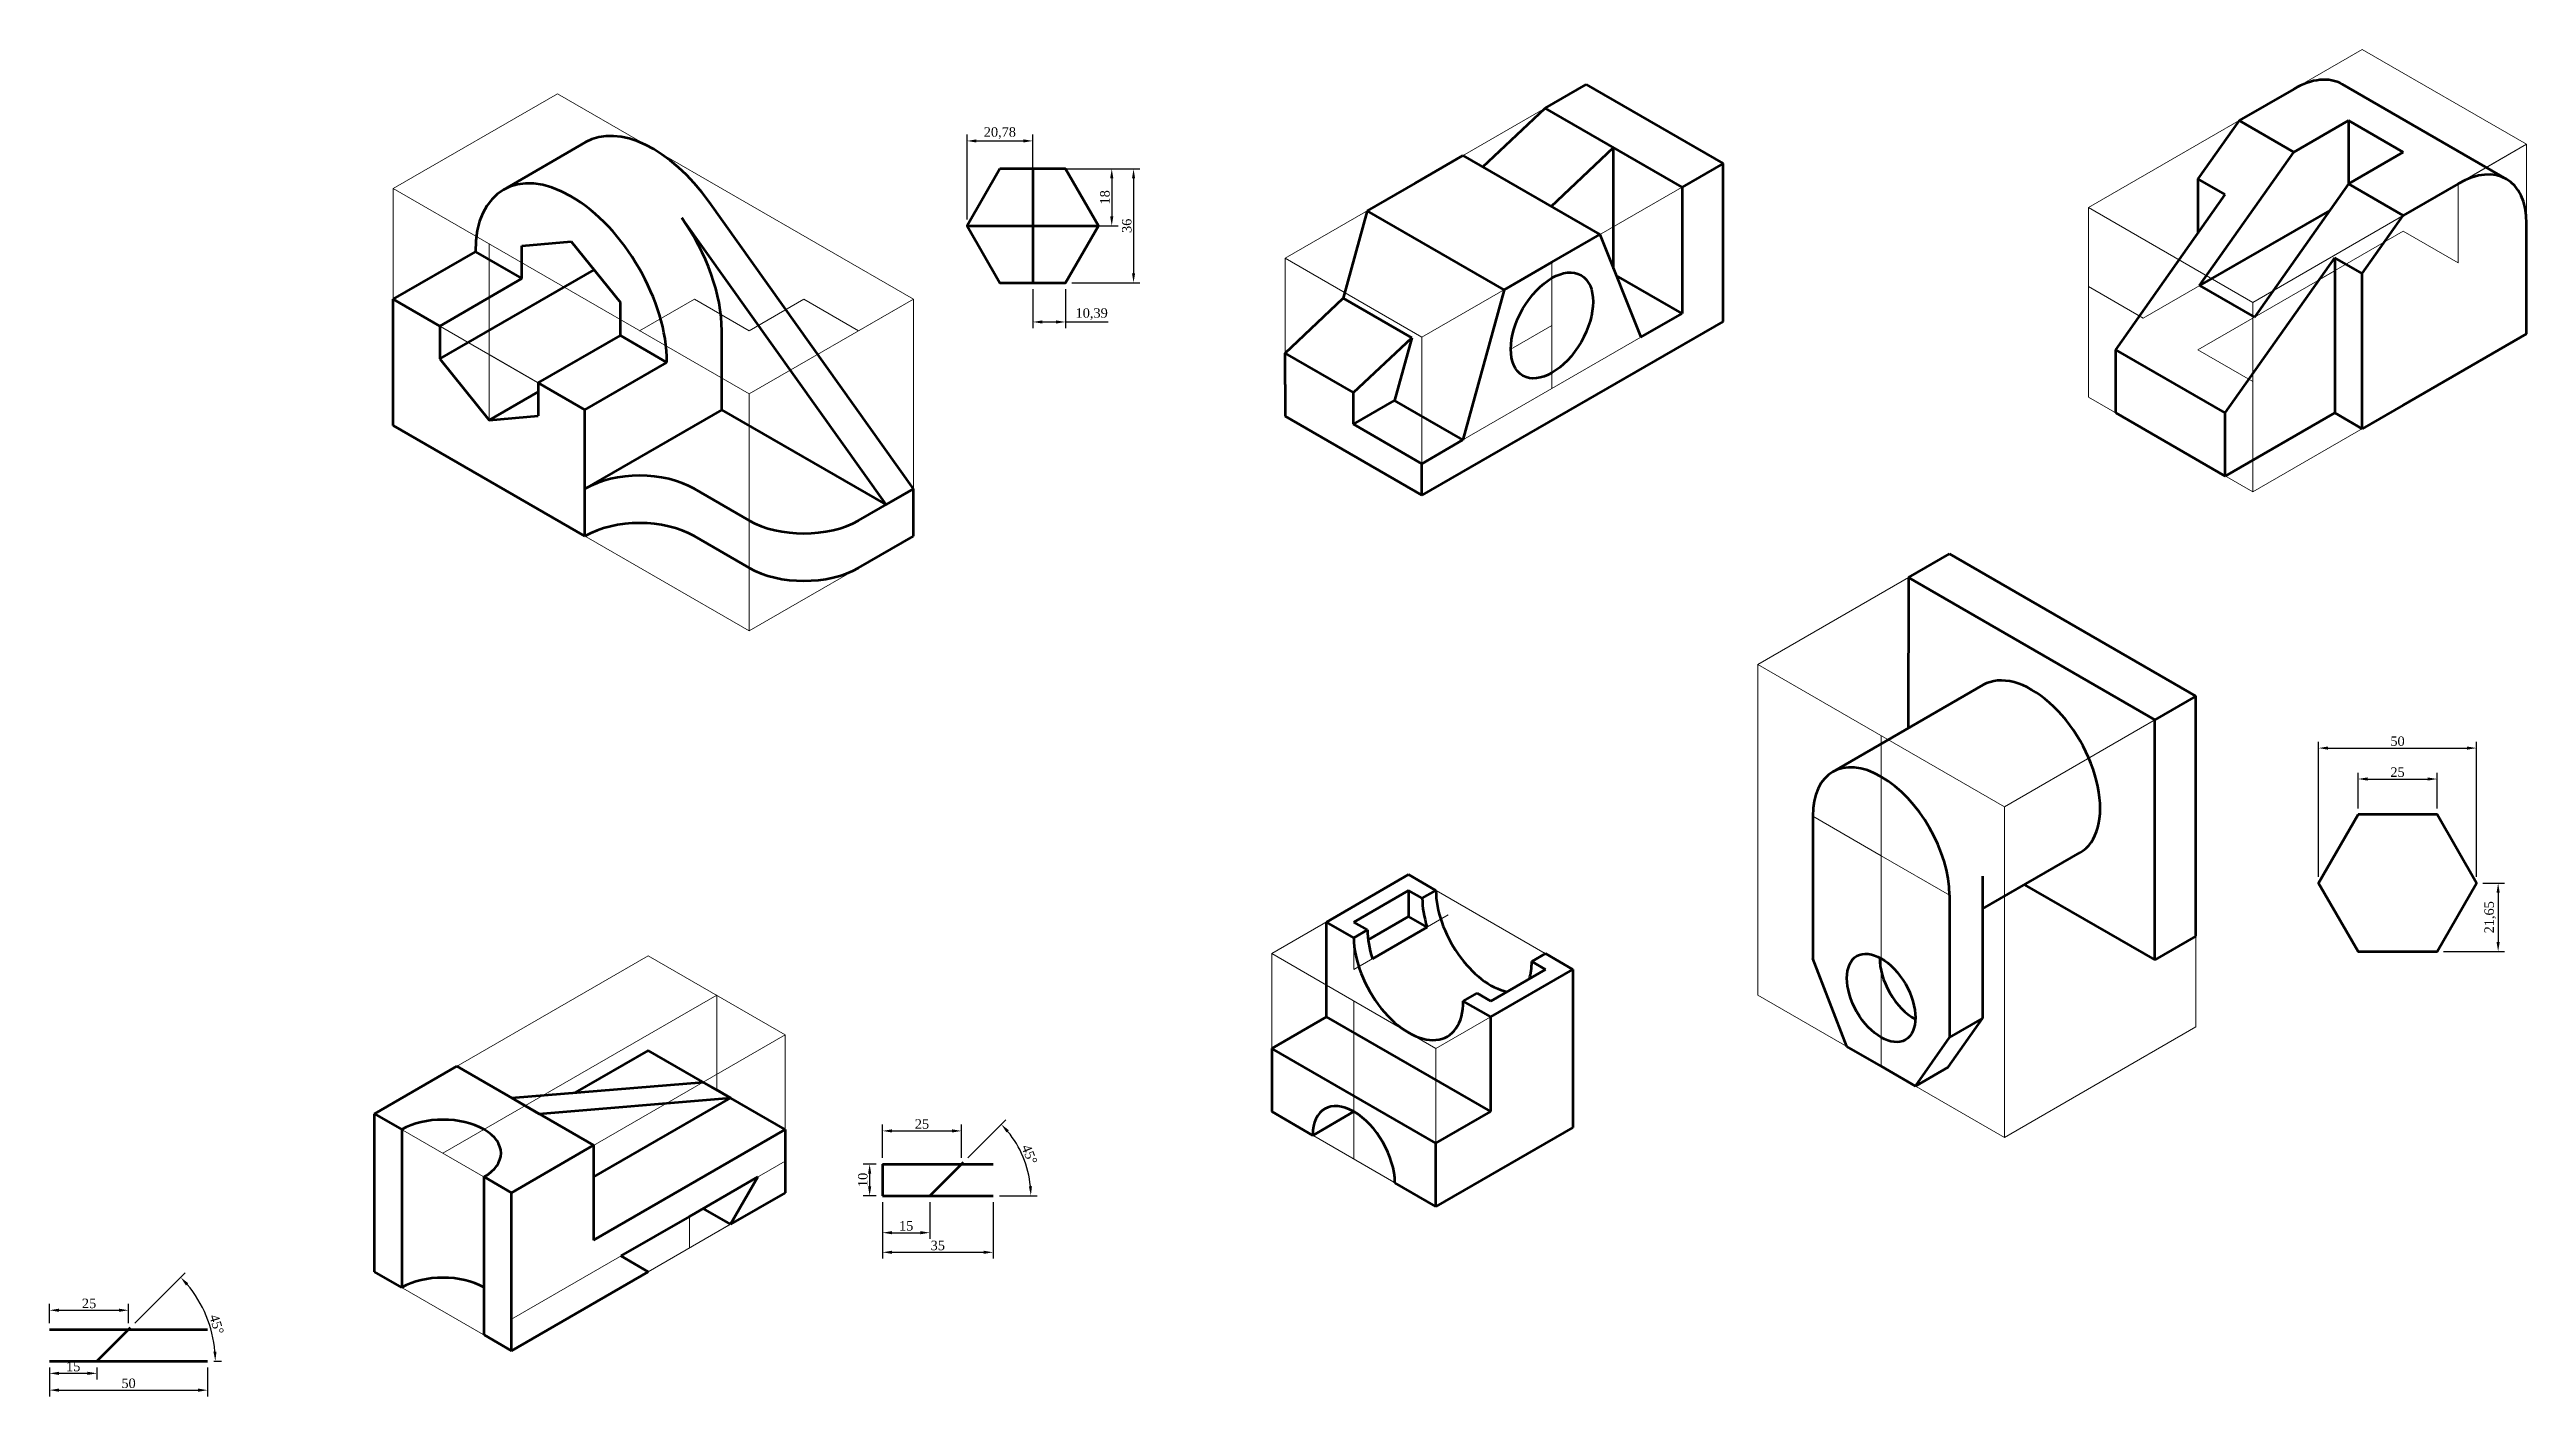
# Model space of a CAD drawing. Header units: millimetres. Extents: x 2048 to 5316, y 978 to 2109.
# Drawn here: x 3860 to 4644, y 1024 to 1450 of the extents above; entities that cross this region are included whole.
import ezdxf

# ---------------------------------------------------------------- set-up
doc = ezdxf.new("R2010")
doc.units = ezdxf.units.MM
for name, color, linetype, lineweight in [('Dark', 2, 'Continuous', 60), ('Light', 4, 'Continuous', 5), ('Medium', 6, 'Continuous', 20)]:
    doc.layers.add(name, color=color, linetype=linetype, lineweight=lineweight)
doc.styles.get("Standard").update_dxf_attribs({"font": 'times.ttf'})
doc.dimstyles.new('ISO-25', dxfattribs={"dimtxt": 3, "dimasz": 3, "dimexe": 2, "dimexo": 2, "dimtad": 1, "dimtoh": 1, "dimtxsty": 'Standard', "dimcen": 2.5, "dimadec": 0, "dimazin": 0, "dimtfac": 1, "dimtmove": 0, "dimatfit": 2, "dimfxl": 1, "dimarcsym": 0})

msp = doc.modelspace()

# ---------------------------------------------------------------- blocks, each defined once
blk = doc.blocks.new('*D23')
at = {"layer": 'Dark', "color": 0, "lineweight": -2, "transparency": 16777216}
for p, q in [((3860.07, 1046.79), (3860.07, 1052.86)), ((3863.07, 1050.86), (3882.07, 1050.86)), ((3885.07, 1046.79), (3885.07, 1052.86))]:
    blk.add_line(p, q, dxfattribs=at)
at = {"layer": 'Dark', "color": 0, "transparency": 16777216}
for points in [[(3863.07, 1051.36), (3863.07, 1050.36), (3860.07, 1050.86)], [(3882.07, 1051.36), (3882.07, 1050.36), (3885.07, 1050.86)]]:
    blk.add_solid(points, dxfattribs=at)
at = {"layer": 'Defpoints', "color": 0, "transparency": 16777216}
for p in [(3885.07, 1050.86), (3860.07, 1044.79), (3885.07, 1044.79)]:
    blk.add_point(p, dxfattribs=at)
at = {"layer": 'Dark', "color": 0, "transparency": 16777216, "insert": (3872.57, 1053.01), "char_height": 3, "attachment_point": 5}
blk.add_mtext('25', dxfattribs=at)
blk = doc.blocks.new('*D25')
at = {"layer": 'Dark', "color": 0, "lineweight": -2, "transparency": 16777216}
for p, q in [((3860.07, 1032.79), (3860.07, 1028.9)), ((3872.07, 1030.9), (3863.07, 1030.9)), ((3875.07, 1032.79), (3875.07, 1028.9))]:
    blk.add_line(p, q, dxfattribs=at)
at = {"layer": 'Dark', "color": 0, "transparency": 16777216}
for points in [[(3863.07, 1031.4), (3863.07, 1030.4), (3860.07, 1030.9)], [(3872.07, 1031.4), (3872.07, 1030.4), (3875.07, 1030.9)]]:
    blk.add_solid(points, dxfattribs=at)
at = {"layer": 'Defpoints', "color": 0, "transparency": 16777216}
for p in [(3860.07, 1034.79), (3875.07, 1034.79), (3860.07, 1030.9)]:
    blk.add_point(p, dxfattribs=at)
at = {"layer": 'Dark', "color": 0, "transparency": 16777216, "insert": (3867.57, 1033.05), "char_height": 3, "attachment_point": 5}
blk.add_mtext('15', dxfattribs=at)
blk = doc.blocks.new('*D26')
at = {"layer": 'Dark', "color": 0, "lineweight": -2, "transparency": 16777216}
for p, q in [((3860.07, 1032.79), (3860.07, 1023.58)), ((3910.07, 1032.79), (3910.07, 1023.58)), ((3863.07, 1025.58), (3907.07, 1025.58))]:
    blk.add_line(p, q, dxfattribs=at)
at = {"layer": 'Dark', "color": 0, "transparency": 16777216}
for points in [[(3863.07, 1026.08), (3863.07, 1025.08), (3860.07, 1025.58)], [(3907.07, 1026.08), (3907.07, 1025.08), (3910.07, 1025.58)]]:
    blk.add_solid(points, dxfattribs=at)
at = {"layer": 'Defpoints', "color": 0, "transparency": 16777216}
for p in [(3860.07, 1034.79), (3910.07, 1034.79), (3910.07, 1025.58)]:
    blk.add_point(p, dxfattribs=at)
at = {"layer": 'Dark', "color": 0, "transparency": 16777216, "insert": (3885.07, 1027.73), "char_height": 3, "attachment_point": 5}
blk.add_mtext('50', dxfattribs=at)
blk = doc.blocks.new('*D27')
at = {"layer": 'Dark', "color": 0, "lineweight": -2, "transparency": 16777216}
for p, q in [((4150.57, 1099.13), (4162.55, 1111.11)), ((4160.55, 1087.11), (4172.5, 1087.11))]:
    blk.add_line(p, q, dxfattribs=at)
blk.add_arc((4138.55, 1087.11), 31.94, 5.38308, 39.61692, dxfattribs=at)
at = {"layer": 'Dark', "color": 0, "transparency": 16777216}
for points in [[(4162.79, 1107.14), (4163.53, 1107.82), (4161.14, 1109.7)], [(4170.85, 1090.13), (4169.86, 1090.09), (4170.5, 1087.11)]]:
    blk.add_solid(points, dxfattribs=at)
at = {"layer": 'Defpoints', "color": 0, "transparency": 16777216}
for p in [(4149.16, 1097.72), (4169.41, 1095.38), (4138.55, 1087.11), (4138.55, 1087.11), (4158.55, 1087.11)]:
    blk.add_point(p, dxfattribs=at)
at = {"layer": 'Dark', "color": 0, "transparency": 16777216, "insert": (4170.05, 1100.16), "char_height": 3, "attachment_point": 5, "rotation": 292.5}
blk.add_mtext('45°', dxfattribs=at)
blk = doc.blocks.new('*D28')
at = {"layer": 'Dark', "color": 0, "lineweight": -2, "transparency": 16777216}
for p, q in [((4123.55, 1085.11), (4123.55, 1073.41)), ((4138.55, 1085.11), (4138.55, 1073.41)), ((4126.55, 1075.41), (4135.55, 1075.41))]:
    blk.add_line(p, q, dxfattribs=at)
at = {"layer": 'Dark', "color": 0, "transparency": 16777216}
for points in [[(4126.55, 1075.91), (4126.55, 1074.91), (4123.55, 1075.41)], [(4135.55, 1075.91), (4135.55, 1074.91), (4138.55, 1075.41)]]:
    blk.add_solid(points, dxfattribs=at)
at = {"layer": 'Defpoints', "color": 0, "transparency": 16777216}
for p in [(4123.55, 1087.11), (4138.55, 1087.11), (4138.55, 1075.41)]:
    blk.add_point(p, dxfattribs=at)
at = {"layer": 'Dark', "color": 0, "transparency": 16777216, "insert": (4131.05, 1077.56), "char_height": 3, "attachment_point": 5}
blk.add_mtext('15', dxfattribs=at)
blk = doc.blocks.new('*D29')
at = {"layer": 'Dark', "color": 0, "lineweight": -2, "transparency": 16777216}
for p, q in [((4121.55, 1097.11), (4117.5, 1097.11)), ((4119.5, 1094.11), (4119.5, 1090.11)), ((4121.55, 1087.11), (4117.5, 1087.11))]:
    blk.add_line(p, q, dxfattribs=at)
at = {"layer": 'Dark', "color": 0, "transparency": 16777216}
for points in [[(4119, 1094.11), (4120, 1094.11), (4119.5, 1097.11)], [(4119, 1090.11), (4120, 1090.11), (4119.5, 1087.11)]]:
    blk.add_solid(points, dxfattribs=at)
at = {"layer": 'Defpoints', "color": 0, "transparency": 16777216}
for p in [(4123.55, 1097.11), (4119.5, 1087.11), (4123.55, 1087.11)]:
    blk.add_point(p, dxfattribs=at)
at = {"layer": 'Dark', "color": 0, "transparency": 16777216, "insert": (4117.34, 1092.11), "char_height": 3, "attachment_point": 5, "rotation": 90}
blk.add_mtext('10', dxfattribs=at)
blk = doc.blocks.new('*D30')
at = {"layer": 'Dark', "color": 0, "lineweight": -2, "transparency": 16777216}
for p, q in [((4123.55, 1085.11), (4123.55, 1067.2)), ((4158.55, 1085.11), (4158.55, 1067.2)), ((4126.55, 1069.2), (4155.55, 1069.2))]:
    blk.add_line(p, q, dxfattribs=at)
at = {"layer": 'Dark', "color": 0, "transparency": 16777216}
for points in [[(4126.55, 1069.7), (4126.55, 1068.7), (4123.55, 1069.2)], [(4155.55, 1069.7), (4155.55, 1068.7), (4158.55, 1069.2)]]:
    blk.add_solid(points, dxfattribs=at)
at = {"layer": 'Defpoints', "color": 0, "transparency": 16777216}
for p in [(4123.55, 1087.11), (4158.55, 1087.11), (4158.55, 1069.2)]:
    blk.add_point(p, dxfattribs=at)
at = {"layer": 'Dark', "color": 0, "transparency": 16777216, "insert": (4141.05, 1071.35), "char_height": 3, "attachment_point": 5}
blk.add_mtext('35', dxfattribs=at)
blk = doc.blocks.new('*D31')
at = {"layer": 'Dark', "color": 0, "lineweight": -2, "transparency": 16777216}
for p, q in [((4123.55, 1099.11), (4123.55, 1109.61)), ((4126.55, 1107.61), (4145.55, 1107.61)), ((4148.55, 1099.11), (4148.55, 1109.61))]:
    blk.add_line(p, q, dxfattribs=at)
at = {"layer": 'Dark', "color": 0, "transparency": 16777216}
for points in [[(4126.55, 1108.11), (4126.55, 1107.11), (4123.55, 1107.61)], [(4145.55, 1108.11), (4145.55, 1107.11), (4148.55, 1107.61)]]:
    blk.add_solid(points, dxfattribs=at)
at = {"layer": 'Defpoints', "color": 0, "transparency": 16777216}
for p in [(4148.55, 1107.61), (4123.55, 1097.11), (4148.55, 1097.11)]:
    blk.add_point(p, dxfattribs=at)
at = {"layer": 'Dark', "color": 0, "transparency": 16777216, "insert": (4136.05, 1109.76), "char_height": 3, "attachment_point": 5}
blk.add_mtext('25', dxfattribs=at)
blk = doc.blocks.new('*D32')
at = {"layer": 'Dark', "color": 0, "lineweight": -2, "transparency": 16777216}
for p, q in [((3887.09, 1046.82), (3902.96, 1062.69)), ((3912.07, 1034.79), (3914.52, 1034.79))]:
    blk.add_line(p, q, dxfattribs=at)
blk.add_arc((3875.07, 1034.79), 37.44, 4.59164, 40.40836, dxfattribs=at)
at = {"layer": 'Dark', "color": 0, "transparency": 16777216}
for points in [[(3903.22, 1058.73), (3903.95, 1059.41), (3901.55, 1061.27)], [(3912.9, 1037.81), (3911.9, 1037.77), (3912.52, 1034.79)]]:
    blk.add_solid(points, dxfattribs=at)
at = {"layer": 'Defpoints', "color": 0, "transparency": 16777216}
for p in [(3907.5, 1053.52), (3885.68, 1045.4), (3875.07, 1034.79), (3875.07, 1034.79), (3910.07, 1034.79)]:
    blk.add_point(p, dxfattribs=at)
at = {"layer": 'Dark', "color": 0, "transparency": 16777216, "insert": (3912.93, 1046.4), "char_height": 3, "attachment_point": 5, "rotation": 287.03644}
blk.add_mtext('45°', dxfattribs=at)
blk = doc.blocks.new('*D33')
at = {"layer": 'Dark', "color": 0, "lineweight": -2, "transparency": 16777216}
for p, q in [((4183.48, 1412.01), (4204.99, 1412.01)), ((4202.99, 1409.01), (4202.99, 1379.01)), ((4183.48, 1376.01), (4204.99, 1376.01))]:
    blk.add_line(p, q, dxfattribs=at)
at = {"layer": 'Dark', "color": 0, "transparency": 16777216}
for points in [[(4202.49, 1409.01), (4203.49, 1409.01), (4202.99, 1412.01)], [(4202.49, 1379.01), (4203.49, 1379.01), (4202.99, 1376.01)]]:
    blk.add_solid(points, dxfattribs=at)
at = {"layer": 'Defpoints', "color": 0, "transparency": 16777216}
for p in [(4181.48, 1412.01), (4181.48, 1376.01), (4202.99, 1376.01)]:
    blk.add_point(p, dxfattribs=at)
at = {"layer": 'Dark', "color": 0, "transparency": 16777216, "insert": (4200.84, 1394.01), "char_height": 3, "attachment_point": 5, "rotation": 90}
blk.add_mtext('36', dxfattribs=at)
blk = doc.blocks.new('*D34')
at = {"layer": 'Dark', "color": 0, "lineweight": -2, "transparency": 16777216}
for p, q in [((4150.3, 1396.01), (4150.3, 1422.87)), ((4153.3, 1420.87), (4168.09, 1420.87)), ((4171.09, 1396.01), (4171.09, 1422.87))]:
    blk.add_line(p, q, dxfattribs=at)
at = {"layer": 'Dark', "color": 0, "transparency": 16777216}
for points in [[(4153.3, 1421.37), (4153.3, 1420.37), (4150.3, 1420.87)], [(4168.09, 1421.37), (4168.09, 1420.37), (4171.09, 1420.87)]]:
    blk.add_solid(points, dxfattribs=at)
at = {"layer": 'Defpoints', "color": 0, "transparency": 16777216}
for p in [(4171.09, 1420.87), (4150.3, 1394.01), (4171.09, 1394.01)]:
    blk.add_point(p, dxfattribs=at)
at = {"layer": 'Dark', "color": 0, "transparency": 16777216, "insert": (4160.7, 1423.36), "char_height": 3, "attachment_point": 5}
blk.add_mtext('20,78', dxfattribs=at)
blk = doc.blocks.new('*D35')
at = {"layer": 'Dark', "color": 0, "lineweight": -2, "transparency": 16777216}
for p, q in [((4173.09, 1412.01), (4198.09, 1412.01)), ((4196.09, 1409.01), (4196.09, 1397.01)), ((4173.09, 1394.01), (4198.09, 1394.01))]:
    blk.add_line(p, q, dxfattribs=at)
at = {"layer": 'Dark', "color": 0, "transparency": 16777216}
for points in [[(4195.59, 1409.01), (4196.59, 1409.01), (4196.09, 1412.01)], [(4195.59, 1397.01), (4196.59, 1397.01), (4196.09, 1394.01)]]:
    blk.add_solid(points, dxfattribs=at)
at = {"layer": 'Defpoints', "color": 0, "transparency": 16777216}
for p in [(4171.09, 1412.01), (4171.09, 1394.01), (4196.09, 1394.01)]:
    blk.add_point(p, dxfattribs=at)
at = {"layer": 'Dark', "color": 0, "transparency": 16777216, "insert": (4193.94, 1403.01), "char_height": 3, "attachment_point": 5, "rotation": 90}
blk.add_mtext('18', dxfattribs=at)
blk = doc.blocks.new('*D36')
at = {"layer": 'Dark', "color": 0, "lineweight": -2, "transparency": 16777216}
for p, q in [((4171.09, 1374.01), (4171.09, 1361.58)), ((4181.48, 1374.01), (4181.48, 1361.58)), ((4174.09, 1363.58), (4178.48, 1363.58)), ((4181.48, 1363.58), (4194.99, 1363.58))]:
    blk.add_line(p, q, dxfattribs=at)
at = {"layer": 'Dark', "color": 0, "transparency": 16777216}
for points in [[(4174.09, 1364.08), (4174.09, 1363.08), (4171.09, 1363.58)], [(4178.48, 1364.08), (4178.48, 1363.08), (4181.48, 1363.58)]]:
    blk.add_solid(points, dxfattribs=at)
at = {"layer": 'Defpoints', "color": 0, "transparency": 16777216}
for p in [(4171.09, 1376.01), (4181.48, 1376.01), (4181.48, 1363.58)]:
    blk.add_point(p, dxfattribs=at)
at = {"layer": 'Dark', "color": 0, "transparency": 16777216, "insert": (4189.74, 1366.08), "char_height": 3, "attachment_point": 5}
blk.add_mtext('10,39', dxfattribs=at)
blk = doc.blocks.new('*D47')
at = {"layer": 'Dark', "color": 0, "lineweight": -2, "transparency": 16777216}
for p, q in [((4590.33, 1209.68), (4590.33, 1220.96)), ((4593.33, 1218.96), (4612.33, 1218.96)), ((4615.33, 1209.68), (4615.33, 1220.96))]:
    blk.add_line(p, q, dxfattribs=at)
at = {"layer": 'Dark', "color": 0, "transparency": 16777216}
for points in [[(4593.33, 1219.46), (4593.33, 1218.46), (4590.33, 1218.96)], [(4612.33, 1219.46), (4612.33, 1218.46), (4615.33, 1218.96)]]:
    blk.add_solid(points, dxfattribs=at)
at = {"layer": 'Defpoints', "color": 0, "transparency": 16777216}
for p in [(4615.33, 1218.96), (4590.33, 1207.68), (4615.33, 1207.68)]:
    blk.add_point(p, dxfattribs=at)
at = {"layer": 'Dark', "color": 0, "transparency": 16777216, "insert": (4602.83, 1221.11), "char_height": 3, "attachment_point": 5}
blk.add_mtext('25', dxfattribs=at)
blk = doc.blocks.new('*D48')
at = {"layer": 'Dark', "color": 0, "lineweight": -2, "transparency": 16777216}
for p, q in [((4629.83, 1186.03), (4636.65, 1186.03)), ((4634.65, 1183.03), (4634.65, 1167.38)), ((4617.33, 1164.38), (4636.65, 1164.38))]:
    blk.add_line(p, q, dxfattribs=at)
at = {"layer": 'Dark', "color": 0, "transparency": 16777216}
for points in [[(4634.15, 1183.03), (4635.15, 1183.03), (4634.65, 1186.03)], [(4634.15, 1167.38), (4635.15, 1167.38), (4634.65, 1164.38)]]:
    blk.add_solid(points, dxfattribs=at)
at = {"layer": 'Defpoints', "color": 0, "transparency": 16777216}
for p in [(4627.83, 1186.03), (4615.33, 1164.38), (4634.65, 1164.38)]:
    blk.add_point(p, dxfattribs=at)
at = {"layer": 'Dark', "color": 0, "transparency": 16777216, "insert": (4632.16, 1175.21), "char_height": 3, "attachment_point": 5, "rotation": 90}
blk.add_mtext('21,65', dxfattribs=at)
blk = doc.blocks.new('*D49')
at = {"layer": 'Dark', "color": 0, "lineweight": -2, "transparency": 16777216}
for p, q in [((4577.83, 1188.03), (4577.83, 1230.75)), ((4627.83, 1188.03), (4627.83, 1230.75)), ((4580.83, 1228.75), (4624.83, 1228.75))]:
    blk.add_line(p, q, dxfattribs=at)
at = {"layer": 'Dark', "color": 0, "transparency": 16777216}
for points in [[(4580.83, 1229.25), (4580.83, 1228.25), (4577.83, 1228.75)], [(4624.83, 1229.25), (4624.83, 1228.25), (4627.83, 1228.75)]]:
    blk.add_solid(points, dxfattribs=at)
at = {"layer": 'Defpoints', "color": 0, "transparency": 16777216}
for p in [(4627.83, 1228.75), (4577.83, 1186.03), (4627.83, 1186.03)]:
    blk.add_point(p, dxfattribs=at)
at = {"layer": 'Dark', "color": 0, "transparency": 16777216, "insert": (4602.83, 1230.91), "char_height": 3, "attachment_point": 5}
blk.add_mtext('50', dxfattribs=at)

# ---------------------------------------------------------------- dimensions: what is measured, and where the dimension line sits
at = {"layer": 'Dark'}
for base, p1, p2, picture, middle in [((4171.089, 1420.871), (4150.305, 1394.011), (4171.089, 1394.011), '*D34', (4160.697, 1423.365)), ((4181.482, 1363.582), (4171.089, 1376.011), (4181.482, 1376.011), '*D36', (4189.735, 1366.076)), ((4627.833, 1228.755), (4577.833, 1186.031), (4627.833, 1186.031), '*D49', (4602.833, 1230.905)), ((4615.333, 1218.962), (4590.333, 1207.682), (4615.333, 1207.682), '*D47', (4602.833, 1221.113)), ((4148.553, 1107.608), (4123.553, 1097.112), (4148.553, 1097.112), '*D31', (4136.053, 1109.759)), ((4138.553, 1075.405), (4123.553, 1087.112), (4138.553, 1087.112), '*D28', (4131.053, 1077.556)), ((4158.553, 1069.203), (4123.553, 1087.112), (4158.553, 1087.112), '*D30', (4141.053, 1071.354)), ((3885.072, 1050.859), (3860.072, 1044.795), (3885.072, 1044.795), '*D23', (3872.572, 1053.01)), ((3860.072, 1030.903), (3875.072, 1034.795), (3860.072, 1034.795), '*D25', (3867.572, 1033.054)), ((3910.072, 1025.58), (3860.072, 1034.795), (3910.072, 1034.795), '*D26', (3885.072, 1027.731))]:
    dim = msp.add_linear_dim(base=base, p1=p1, p2=p2, dimstyle='ISO-25', dxfattribs=at)
    dim.commit()
    dim.dimension.update_dxf_attribs({"geometry": picture, "text_midpoint": middle})
for base, p1, p2, picture, middle in [((4196.091, 1394.011), (4171.089, 1412.011), (4171.089, 1394.011), '*D35', (4193.94, 1403.011)), ((4202.99, 1376.011), (4181.482, 1412.011), (4181.482, 1376.011), '*D33', (4200.839, 1394.011)), ((4634.654, 1164.381), (4627.833, 1186.031), (4615.333, 1164.381), '*D48', (4632.161, 1175.206)), ((4119.495, 1087.112), (4123.553, 1097.112), (4123.553, 1087.112), '*D29', (4117.344, 1092.112))]:
    dim = msp.add_linear_dim(base=base, p1=p1, p2=p2, angle=90, dimstyle='ISO-25', dxfattribs=at)
    dim.commit()
    dim.dimension.update_dxf_attribs({"geometry": picture, "text_midpoint": middle})
dim = msp.add_angular_dim_2l(base=(4169.408, 1095.38), line1=((4138.553, 1087.112), (4158.553, 1087.112)), line2=((4138.553, 1087.112), (4149.16, 1097.719)), dimstyle='ISO-25', dxfattribs=at)
dim.commit()
dim.dimension.update_dxf_attribs({"geometry": '*D27', "text_midpoint": (4170.052, 1100.16)})
dim = msp.add_angular_dim_2l(base=(3907.5, 1053.517), line1=((3875.072, 1034.795), (3910.072, 1034.795)), line2=((3875.072, 1034.795), (3885.679, 1045.402)), dimstyle='ISO-25', dxfattribs=at)
dim.commit()
dim.dimension.update_dxf_attribs({"geometry": '*D32', "text_midpoint": (3910.874, 1045.766), "dimtype": 162})

# ---------------------------------------------------------------- linework, layer by layer
at = {"layer": 'Dark'}
for p, q in [((4333.178, 1431.246), (4346.169, 1438.746)), ((4346.169, 1438.746), (4389.47, 1413.746)), ((4570, 1437.292), (4552.679, 1427.292)), ((4585.309, 1438.809), (4637.271, 1408.809)), ((4313.433, 1412.646), (4333.178, 1431.246)), ((4376.479, 1406.246), (4333.178, 1431.246)), ((4552.679, 1427.292), (4539.689, 1408.883)), ((4570, 1417.292), (4552.679, 1427.292)), ((4587.32, 1427.292), (4570, 1417.292)), ((4604.641, 1417.292), (4587.32, 1427.292)), ((4587.32, 1427.292), (4587.32, 1407.292)), ((4003.65, 1405.43), (4029.631, 1420.43)), ((4335.083, 1400.146), (4354.829, 1418.746)), ((4354.829, 1380.412), (4354.829, 1418.746)), ((4171.089, 1412.011), (4171.089, 1376.011)), ((4292.042, 1407.496), (4307.197, 1416.246)), ((4307.197, 1416.246), (4350.499, 1391.246)), ((4389.47, 1413.746), (4376.479, 1406.246)), ((4389.47, 1363.746), (4389.47, 1413.746)), ((4540.23, 1375.105), (4570, 1417.292)), ((4604.641, 1417.292), (4587.32, 1407.292)), ((4292.042, 1407.496), (4276.887, 1398.746)), ((4376.479, 1406.246), (4376.479, 1366.246)), ((4513.708, 1354.792), (4548.349, 1403.883)), ((4548.349, 1403.883), (4539.689, 1408.883)), ((4539.689, 1408.883), (4539.689, 1391.61)), ((4587.32, 1407.292), (4557.551, 1365.105)), ((4604.641, 1397.292), (4587.32, 1407.292)), ((4621.961, 1407.292), (4604.641, 1397.292)), ((4124.676, 1305.807), (4060.055, 1396.569)), ((4133.336, 1310.807), (4068.716, 1401.569)), ((4276.887, 1398.746), (4269.325, 1371.096)), ((4320.188, 1373.746), (4276.887, 1398.746)), ((4581.366, 1398.855), (4540.23, 1375.105)), ((4591.651, 1378.883), (4604.641, 1397.292)), ((4643.612, 1359.792), (4643.612, 1394.792)), ((4009.495, 1387.697), (4025.083, 1389.087)), ((4009.495, 1377.307), (4009.495, 1387.697)), ((4025.083, 1389.087), (4040.672, 1369.697)), ((4150.305, 1394.011), (4191.874, 1394.011)), ((4335.343, 1382.496), (4350.499, 1391.246)), ((4350.499, 1391.246), (4363.489, 1358.746)), ((3968.792, 1370.807), (3994.772, 1385.807)), ((3983.514, 1351.917), (4032.315, 1380.092)), ((3994.772, 1385.807), (4009.495, 1377.307)), ((4335.343, 1382.496), (4320.188, 1373.746)), ((4548.349, 1334.792), (4582.99, 1383.883)), ((4591.651, 1378.883), (4582.99, 1383.883)), ((4582.99, 1383.883), (4582.99, 1334.792)), ((3983.514, 1362.307), (4009.495, 1377.307)), ((4320.188, 1373.746), (4307.197, 1326.246)), ((4376.479, 1366.246), (4355.695, 1378.246)), ((4540.23, 1375.105), (4557.551, 1365.105)), ((4591.651, 1329.792), (4591.651, 1378.883)), ((3968.792, 1330.807), (3968.792, 1370.807)), ((3968.792, 1370.807), (3983.514, 1362.307)), ((4040.672, 1359.307), (4040.672, 1369.697)), ((4250.906, 1353.746), (4269.325, 1371.096)), ((4269.325, 1371.096), (4290.976, 1358.596)), ((4389.47, 1363.746), (4294.207, 1308.746)), ((4363.489, 1358.746), (4376.479, 1366.246)), ((3983.514, 1362.307), (3983.514, 1351.917)), ((4014.691, 1344.307), (4040.672, 1359.307)), ((4040.672, 1359.307), (4055.394, 1350.807)), ((4072.715, 1335.807), (4072.715, 1360.807)), ((4272.556, 1341.246), (4290.976, 1358.596)), ((4290.976, 1358.596), (4285.547, 1338.746)), ((4643.612, 1359.792), (4604.641, 1337.292)), ((3983.514, 1351.917), (3999.103, 1332.527)), ((4029.413, 1335.807), (4055.394, 1350.807)), ((4250.906, 1343.746), (4250.906, 1353.746)), ((4272.556, 1341.246), (4250.906, 1353.746)), ((4513.708, 1334.792), (4513.708, 1354.792)), ((4548.349, 1334.792), (4513.708, 1354.792)), ((3999.103, 1332.527), (4014.691, 1341.527)), ((4014.691, 1344.307), (4014.691, 1333.917)), ((4014.691, 1344.307), (4029.413, 1335.807)), ((4250.906, 1343.746), (4250.906, 1333.746)), ((4272.556, 1331.246), (4272.556, 1341.246)), ((3999.103, 1332.527), (4014.691, 1333.917)), ((4029.413, 1295.807), (4029.413, 1335.807)), ((4072.715, 1335.807), (4029.413, 1310.807)), ((4124.676, 1305.807), (4072.715, 1335.807)), ((4250.906, 1333.746), (4294.207, 1308.746)), ((4272.556, 1331.246), (4285.547, 1338.746)), ((4307.197, 1326.246), (4285.547, 1338.746)), ((4548.349, 1314.792), (4513.708, 1334.792)), ((4548.349, 1314.792), (4548.349, 1334.792)), ((4548.349, 1314.792), (4582.99, 1334.792)), ((4591.651, 1329.792), (4582.99, 1334.792)), ((4604.641, 1337.292), (4591.651, 1329.792)), ((3968.792, 1330.807), (4029.413, 1295.807)), ((4294.207, 1318.746), (4272.556, 1331.246)), ((4294.207, 1318.746), (4307.197, 1326.246)), ((4294.207, 1308.746), (4294.207, 1318.746)), ((4081.375, 1300.807), (4064.054, 1310.807)), ((4116.016, 1300.807), (4133.336, 1310.807)), ((4133.336, 1310.807), (4124.676, 1305.807)), ((4133.336, 1295.807), (4133.336, 1310.807)), ((4081.375, 1285.807), (4064.054, 1295.807)), ((4116.016, 1285.807), (4133.336, 1295.807)), ((4448.136, 1282.702), (4461.126, 1290.202)), ((4539.069, 1245.202), (4461.126, 1290.202)), ((4448.136, 1282.702), (4447.982, 1234.968)), ((4526.078, 1237.702), (4448.136, 1282.702)), ((4424.167, 1221.218), (4471.798, 1248.718)), ((4539.069, 1245.202), (4526.078, 1237.702)), ((4539.069, 1169.202), (4539.069, 1245.202)), ((4526.078, 1161.702), (4526.078, 1237.702)), ((4417.825, 1207.202), (4417.825, 1162.202)), ((4471.519, 1177.846), (4502.417, 1195.685)), ((4289.983, 1188.71), (4264.002, 1173.71)), ((4289.983, 1183.71), (4272.663, 1173.71)), ((4298.643, 1183.71), (4289.983, 1188.71)), ((4294.313, 1181.21), (4289.983, 1183.71)), ((4289.983, 1183.71), (4289.983, 1175.482)), ((4294.313, 1181.21), (4298.643, 1183.71)), ((4471.519, 1188.202), (4471.519, 1143.202)), ((4484.817, 1185.524), (4526.078, 1161.702)), ((4289.983, 1175.482), (4277.189, 1168.095)), ((4295.847, 1172.096), (4289.983, 1175.482)), ((4461.126, 1182.202), (4461.126, 1137.202)), ((4264.002, 1143.71), (4264.002, 1173.71)), ((4272.663, 1168.71), (4264.002, 1173.71)), ((4276.993, 1171.21), (4272.663, 1173.71)), ((4272.663, 1168.71), (4276.993, 1171.21)), ((4278.527, 1162.096), (4295.847, 1172.096)), ((4539.069, 1169.202), (4526.078, 1161.702)), ((4333.284, 1163.71), (4328.954, 1161.21)), ((4328.954, 1161.21), (4333.284, 1158.71)), ((4341.945, 1158.71), (4333.284, 1163.71)), ((4428.651, 1134.302), (4417.825, 1162.202)), ((4315.964, 1143.71), (4341.945, 1158.71)), ((4315.964, 1148.71), (4333.284, 1158.71)), ((4341.945, 1158.71), (4341.945, 1108.71)), ((4307.304, 1148.71), (4311.634, 1151.21)), ((4315.964, 1143.71), (4307.304, 1148.71)), ((4311.634, 1151.21), (4315.964, 1148.71)), ((4264.002, 1143.71), (4246.682, 1133.71)), ((4315.964, 1113.71), (4264.002, 1143.71)), ((4315.964, 1113.71), (4315.964, 1143.71)), ((4450.301, 1121.802), (4461.126, 1137.202)), ((4460.693, 1127.802), (4471.519, 1143.202)), ((4461.126, 1137.202), (4471.519, 1143.202)), ((4049.484, 1133.063), (4026.39, 1119.73)), ((4092.785, 1108.063), (4049.484, 1133.063)), ((4298.643, 1103.71), (4246.682, 1133.71)), ((4246.682, 1133.71), (4246.682, 1113.71)), ((4439.476, 1128.052), (4428.651, 1134.302)), ((3962.881, 1113.063), (3988.862, 1128.063)), ((3988.862, 1128.063), (4032.163, 1103.063)), ((4006.182, 1118.063), (4066.804, 1123.063)), ((4071.134, 1120.563), (4066.804, 1123.063)), ((4071.134, 1120.563), (4075.464, 1118.063)), ((4439.476, 1128.052), (4450.301, 1121.802)), ((4450.301, 1121.802), (4460.693, 1127.802)), ((3962.881, 1113.063), (3971.541, 1108.063)), ((3962.881, 1063.063), (3962.881, 1113.063)), ((4010.512, 1115.563), (4006.182, 1118.063)), ((4010.512, 1115.563), (4014.843, 1113.063)), ((4014.843, 1113.063), (4075.464, 1118.063)), ((4075.464, 1118.063), (4032.163, 1093.063)), ((4259.672, 1106.21), (4246.682, 1113.71)), ((4259.672, 1106.21), (4272.663, 1113.71)), ((4298.643, 1103.71), (4315.964, 1113.71)), ((3971.541, 1108.063), (3971.541, 1058.063)), ((4032.163, 1073.063), (4092.785, 1108.063)), ((4092.785, 1108.063), (4092.785, 1088.063)), ((4341.945, 1108.71), (4298.643, 1083.71)), ((4032.163, 1103.063), (4006.182, 1088.063)), ((4032.163, 1103.063), (4032.163, 1073.063)), ((4123.553, 1097.112), (4123.553, 1087.112)), ((4123.553, 1097.112), (4158.553, 1097.112)), ((4138.553, 1087.112), (4149.16, 1097.719)), ((4298.643, 1083.71), (4298.643, 1103.71)), ((3997.522, 1043.063), (3997.522, 1093.063)), ((3997.522, 1093.063), (4006.182, 1088.063)), ((4062.474, 1080.563), (4084.125, 1093.063)), ((4075.464, 1078.063), (4084.125, 1093.063)), ((4298.643, 1083.71), (4285.653, 1091.21)), ((4006.182, 1038.063), (4006.182, 1088.063)), ((4075.464, 1078.063), (4066.804, 1083.063)), ((4092.785, 1088.063), (4075.464, 1078.063)), ((4123.553, 1087.112), (4138.553, 1087.112)), ((4138.553, 1087.112), (4158.553, 1087.112)), ((4062.474, 1080.563), (4040.823, 1068.063)), ((4049.484, 1063.063), (4040.823, 1068.063)), ((3971.541, 1058.063), (3962.881, 1063.063)), ((4006.182, 1038.063), (4049.484, 1063.063)), ((3860.072, 1044.795), (3910.072, 1044.795)), ((3875.072, 1034.795), (3885.679, 1045.402)), ((4006.182, 1038.063), (3997.522, 1043.063)), ((3860.072, 1034.795), (3875.072, 1034.795)), ((3875.072, 1034.795), (3910.072, 1034.795))]:
    msp.add_line(p, q, dxfattribs=at)
for points in [[(4160.697, 1412.011), (4150.305, 1394.011), (4160.697, 1376.011), (4181.482, 1376.011), (4191.874, 1394.011), (4181.482, 1412.011)], [(4590.333, 1207.682), (4577.833, 1186.031), (4590.333, 1164.381), (4615.333, 1164.381), (4627.833, 1186.031), (4615.333, 1207.682)]]:
    msp.add_lwpolyline(points, close=True, dxfattribs=at)
for centre, major_axis, start_param, end_param in [((4570, 1412.292), (-15.309, -26.517), 3.1415927, 3.9269908), ((4051.064, 1383.307), (21.433, -37.123), 1.7345758, 3.1415927), ((4621.961, 1382.292), (-15.309, -26.517), 2.3561945, 3.9269908), ((4025.083, 1368.307), (21.433, -37.123), 0.7853982, 3.9269908), ((4042.404, 1378.307), (21.433, -37.123), 0.7853982, 1.7345758), ((4046.734, 1300.807), (-24.495, 0), 3.9269908, 5.4977871), ((4046.734, 1285.807), (-24.495, 0), 3.9269908, 5.4977871), ((4098.695, 1310.807), (-24.495, 0), 0.7853982, 2.3561945), ((4098.695, 1295.807), (-24.495, 0), 0.7853982, 2.3561945), ((4487.107, 1222.202), (15.309, -26.517), 6.2831853, 9.424778), ((4439.476, 1194.702), (15.309, -26.517), 0.7853982, 3.9269908), ((4315.964, 1173.71), (12.247, -21.213), 3.9269908, 5.7964904), ((4311.634, 1171.21), (12.247, -21.213), 3.9269908, 4.3510219), ((4289.983, 1158.71), (12.247, -21.213), 3.9269908, 7.0685835), ((4294.313, 1161.21), (12.247, -21.213), 3.9269908, 4.3510219), ((4311.634, 1171.21), (12.247, -21.213), 6.7698803, 7.0685835), ((4449.868, 1155.702), (7.655, -13.258), 3.8877505, 5.5370274), ((4272.663, 1098.71), (9.186, -15.91), 0.7853982, 3.9269908), ((3984.532, 1100.563), (-18.371, 0), 2.3561945, 5.4977871), ((3984.532, 1050.563), (-18.371, 0), 3.9269908, 5.4977871)]:
    msp.add_ellipse(centre, major_axis=major_axis, ratio=0.5773503, start_param=start_param, end_param=end_param, dxfattribs=at)
for centre, major_axis in [((4335.343, 1362.496), (-9.186, -15.91)), ((4439.476, 1149.702), (7.655, -13.258))]:
    msp.add_ellipse(centre, major_axis=major_axis, ratio=0.5773503, dxfattribs=at)
at = {"layer": 'Light'}
for p, q in [((4505.048, 1399.792), (4591.651, 1449.792)), ((4591.651, 1449.792), (4643.612, 1419.792)), ((3968.792, 1405.807), (4020.753, 1435.807)), ((4020.753, 1435.807), (4133.336, 1370.807)), ((4250.906, 1383.746), (4346.169, 1438.746)), ((4346.169, 1438.746), (4389.47, 1413.746)), ((4643.612, 1419.792), (4557.01, 1369.792)), ((4643.612, 1359.792), (4643.612, 1419.792)), ((4389.47, 1413.746), (4294.207, 1358.746)), ((4389.47, 1363.746), (4389.47, 1413.746)), ((3968.792, 1330.807), (3968.792, 1405.807)), ((3968.792, 1405.807), (4081.375, 1340.807)), ((4505.048, 1339.792), (4505.048, 1399.792)), ((4505.048, 1399.792), (4557.01, 1369.792)), ((4250.906, 1333.746), (4250.906, 1383.746)), ((4250.906, 1383.746), (4294.207, 1358.746)), ((4133.336, 1370.807), (4081.375, 1340.807)), ((4133.336, 1295.807), (4133.336, 1370.807)), ((4294.207, 1308.746), (4389.47, 1363.746)), ((4557.01, 1369.792), (4557.01, 1309.792)), ((4294.207, 1358.746), (4294.207, 1308.746)), ((4557.01, 1309.792), (4643.612, 1359.792)), ((4081.375, 1340.807), (4081.375, 1265.807)), ((4294.207, 1308.746), (4250.906, 1333.746)), ((4557.01, 1309.792), (4505.048, 1339.792)), ((4081.375, 1265.807), (3968.792, 1330.807)), ((4081.375, 1265.807), (4133.336, 1295.807)), ((4400.505, 1255.202), (4461.126, 1290.202)), ((4461.126, 1290.202), (4539.069, 1245.202)), ((4400.505, 1150.552), (4400.505, 1255.202)), ((4400.505, 1255.202), (4478.447, 1210.202)), ((4539.069, 1245.202), (4478.447, 1210.202)), ((4539.069, 1140.552), (4539.069, 1245.202)), ((4478.447, 1210.202), (4478.447, 1105.552)), ((4246.682, 1163.71), (4289.983, 1188.71)), ((4289.983, 1188.71), (4341.945, 1158.71)), ((3962.881, 1113.063), (4049.484, 1163.063)), ((4049.484, 1163.063), (4092.785, 1138.063)), ((4246.682, 1113.71), (4246.682, 1163.71)), ((4246.682, 1163.71), (4298.643, 1133.71)), ((4341.945, 1158.71), (4298.643, 1133.71)), ((4341.945, 1108.71), (4341.945, 1158.71)), ((4478.447, 1105.552), (4400.505, 1150.552)), ((4092.785, 1138.063), (4006.182, 1088.063)), ((4092.785, 1088.063), (4092.785, 1138.063)), ((4478.447, 1105.552), (4539.069, 1140.552)), ((4298.643, 1133.71), (4298.643, 1083.71)), ((3962.881, 1063.063), (3962.881, 1113.063)), ((3962.881, 1113.063), (4006.182, 1088.063)), ((4298.643, 1083.71), (4246.682, 1113.71)), ((4298.643, 1083.71), (4341.945, 1108.71)), ((4092.785, 1088.063), (4092.785, 1098.063)), ((4006.182, 1038.063), (4092.785, 1088.063)), ((4006.182, 1088.063), (4006.182, 1038.063)), ((4075.464, 1078.063), (4049.484, 1063.063)), ((4006.182, 1038.063), (3962.881, 1063.063))]:
    msp.add_line(p, q, dxfattribs=at)
at = {"layer": 'Medium'}
for p, q in [((4643.612, 1419.792), (4621.961, 1407.292)), ((4621.961, 1407.292), (4621.961, 1382.292)), ((4505.048, 1399.792), (4505.048, 1374.792)), ((3999.103, 1353.307), (3999.103, 1388.307)), ((4604.641, 1392.292), (4578.66, 1377.292)), ((4621.961, 1382.292), (4604.641, 1392.292)), ((4335.343, 1342.496), (4335.343, 1382.496)), ((4522.368, 1364.792), (4560.182, 1386.624)), ((4539.689, 1354.792), (4582.99, 1379.792)), ((3999.103, 1353.307), (3999.103, 1374.087)), ((4505.048, 1374.792), (4522.368, 1364.792)), ((4029.413, 1335.807), (3968.792, 1370.807)), ((4064.054, 1370.807), (4046.734, 1360.807)), ((4081.375, 1360.807), (4064.054, 1370.807)), ((4098.695, 1370.807), (4081.375, 1360.807)), ((4116.016, 1360.807), (4098.695, 1370.807)), ((4133.336, 1370.807), (4116.016, 1360.807)), ((4557.01, 1369.792), (4557.01, 1344.792)), ((3999.103, 1353.307), (3983.514, 1362.307)), ((4307.197, 1326.246), (4363.489, 1358.746)), ((4335.343, 1362.496), (4322.353, 1354.996)), ((4335.343, 1342.496), (4335.343, 1362.496)), ((3999.103, 1353.307), (4014.691, 1344.307)), ((3999.103, 1353.307), (3999.103, 1332.527)), ((4557.01, 1344.792), (4539.689, 1354.792)), ((4439.476, 1232.702), (4439.476, 1194.702)), ((4439.476, 1194.702), (4417.825, 1207.202)), ((4439.476, 1194.702), (4439.476, 1149.702)), ((4439.476, 1194.702), (4461.126, 1182.202)), ((4272.663, 1158.71), (4302.496, 1175.935)), ((4272.663, 1168.71), (4272.663, 1158.71)), ((3984.532, 1100.563), (4071.134, 1150.563)), ((4071.134, 1120.563), (4071.134, 1150.563)), ((4272.663, 1148.71), (4272.663, 1098.71)), ((4439.476, 1149.702), (4439.476, 1128.052)), ((4092.785, 1108.063), (4071.134, 1120.563)), ((4092.785, 1098.063), (4006.182, 1048.063)), ((4062.474, 1070.563), (4062.474, 1080.563))]:
    msp.add_line(p, q, dxfattribs=at)

msp.set_redraw_order([(e.dxf.handle, doc.entitydb.next_handle()) for e in msp.query("TEXT MTEXT ATTDEF DIMENSION ARC_DIMENSION")])  # texts and dimensions are drawn at this point

doc.saveas('drawing.dxf')
